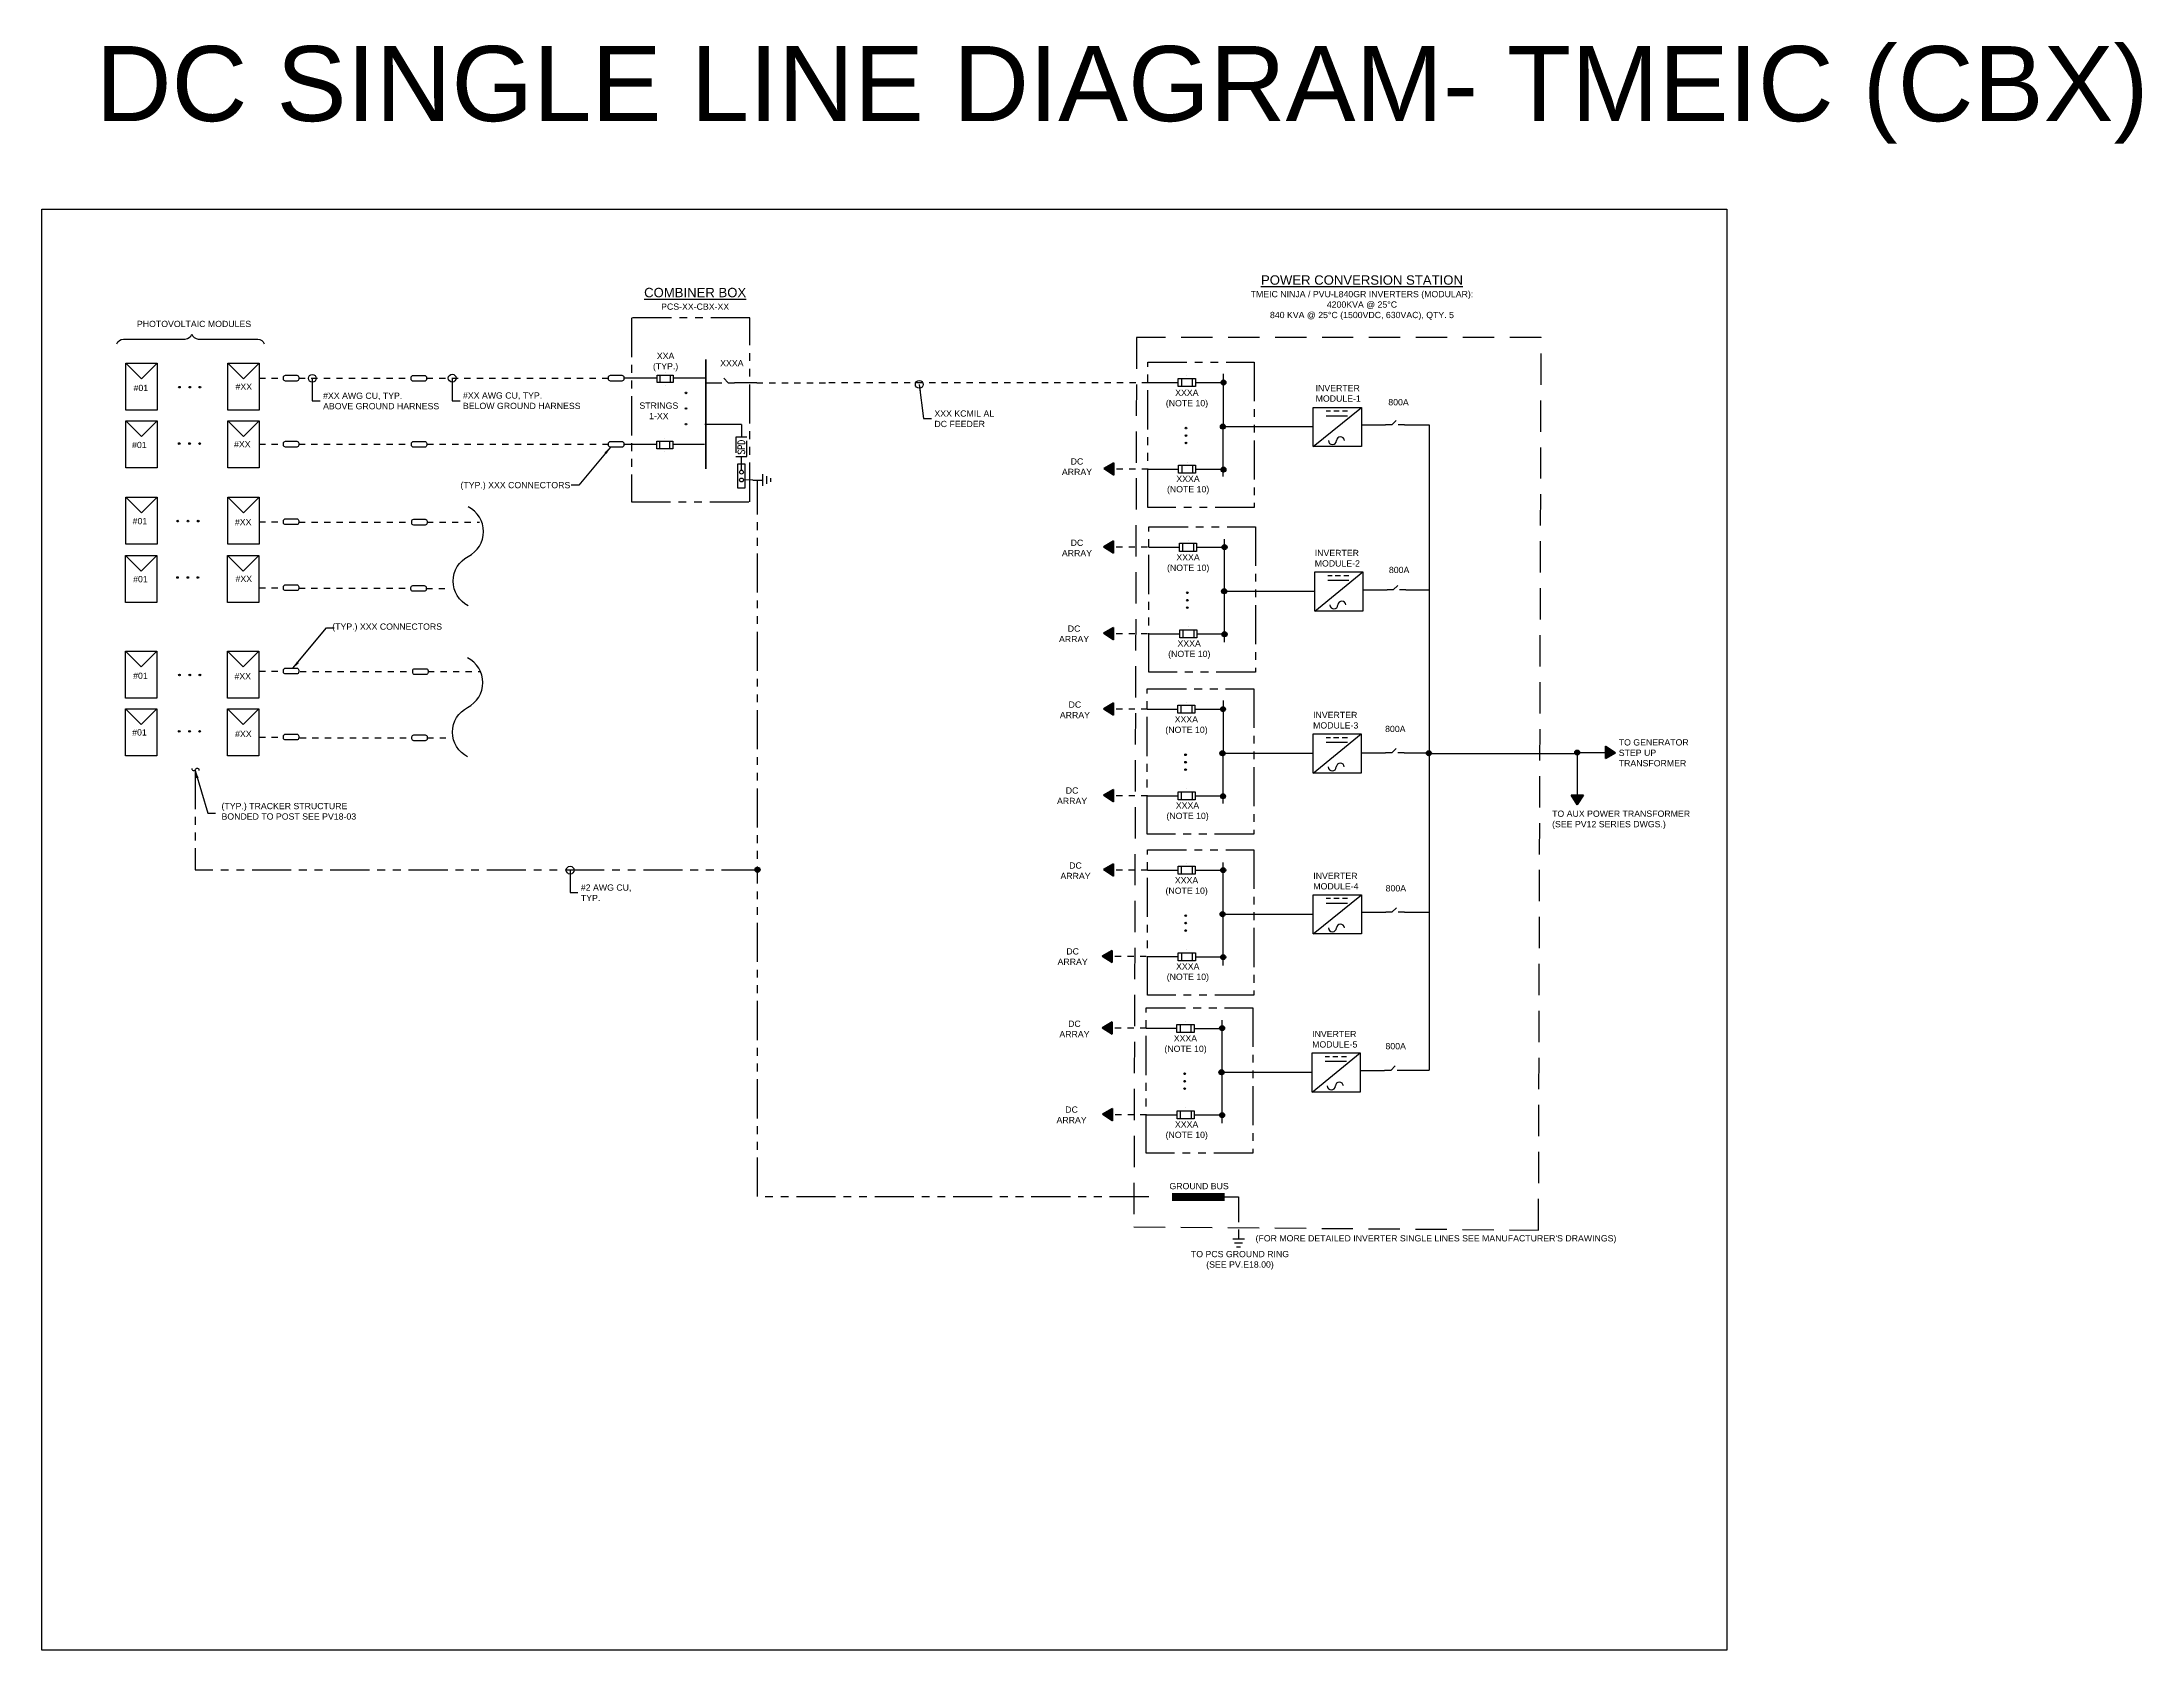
# Model space of a CAD drawing. Header units: feet. Extents: x -18 to 369, y -48 to 98.
# Drawn here: x 291.48 to 325.01, y 0 to 25.68 of the extents above; entities that cross this region are included whole.
import ezdxf

# ---------------------------------------------------------------- set-up
doc = ezdxf.new("R2010")
doc.units = ezdxf.units.FT
doc.header["$MEASUREMENT"] = 0
for name, pattern in [('DASHED', [0.75, 0.5, -0.25]), ('DASHED2', [0.375, 0.25, -0.125]), ('HIDDEN', [0.375, 0.25, -0.125]), ('HIDDEN4', [0.0935, 0.0625, -0.031]), ('PHANTOM2', [1.25, 0.625, -0.125, 0.125, -0.125, 0.125, -0.125])]:
    doc.linetypes.add(name, pattern=pattern)
for name, color, linetype in [('E-1LIN', 4, 'Continuous'), ('E-CABL', 133, 'HIDDEN4'), ('E-ELEC-BRDR', 171, 'DASHED2'), ('E-HARN-COMP', 8, 'Continuous'), ('E-HVMV-EQUP', 91, 'Continuous'), ('E-LV-BUS', 32, 'Continuous'), ('E-LV-EQUP', 211, 'Continuous'), ('E-PROD-COND-06F', 4, 'Continuous'), ('E-TEXT', 7, 'Continuous'), ('G-ANNO-TEXT', 1, 'Continuous')]:
    doc.layers.add(name, color=color, linetype=linetype)
doc.layers.add('G-TABL', color=7, linetype='Continuous', lineweight=40)
doc.layers.add('PV-PCS BOUNDARY', color=224, linetype='DASHED2', lineweight=90)
doc.styles.add('FSLR_Notes', font='Simplex.shx', dxfattribs={"width": 0.8, "height": 0.109375})
doc.styles.add('NEI-A', font='arial.ttf')
doc.styles.add('T10', font='romans.shx', dxfattribs={"height": 0.1})
doc.dimstyles.new('NEI-A', dxfattribs={"dimtxt": 0.1, "dimasz": 0.125, "dimexe": 0.0625, "dimexo": 0.0625, "dimgap": 0.0625, "dimtad": 0, "dimtih": 1, "dimtoh": 1, "dimdec": 4, "dimzin": 3, "dimdsep": 46, "dimlunit": 4, "dimtxsty": 'NEI-A', "dimcen": 0, "dimadec": 0, "dimazin": 0, "dimtfac": 0.75, "dimtdec": 4, "dimtofl": 0, "dimtmove": 0, "dimatfit": 3, "dimfxl": 1, "dimfrac": 1, "dimtolj": 1, "dimtzin": 0, "dimarcsym": 0})

msp = doc.modelspace()

# ---------------------------------------------------------------- texts
at = {"layer": 'Defpoints', "color": 1, "insert": (308.727, 24.055), "char_height": 1.2, "attachment_point": 8, "style": 'NEI-A'}
msp.add_mtext('DC SINGLE LINE DIAGRAM- TMEIC (CBX)', dxfattribs=at)
at = {"layer": 'G-ANNO-TEXT', "char_height": 0.15, "attachment_point": 2, "style": 'NEI-A'}
for s, insert in [('{\\LPOWER CONVERSION STATION\\P\\H0.66667x;\\lTMEIC NINJA / PVU-L840GR \\H1.00001x;INVERTERS (MODULAR):\\P4200KVA \\H1x;@ 25%%DC\\H1x; \\P840 KVA @ 25%%DC (1500VDC, 630VAC), QTY. 5}', (312.557, 21.954)), ('{\\LCOMBINER BOX\\P\\H0.66667x;\\lPCS-XX-CBX-XX}', (301.908, 21.754)), ("{\\H0.66667x;(FOR MORE DETAILED INVERTER SINGLE LINES SEE MANUFACTURER'S DRAWINGS)}", (313.739, 6.625))]:
    msp.add_mtext(s, dxfattribs=dict(at, insert=insert))
at = {"layer": 'G-ANNO-TEXT', "char_height": 0.1, "style": 'NEI-A'}
for s, insert, width, attachment_point in [('\\pxql;PHOTOVOLTAIC MODULES', (294.811, 21.177), 1.81785, 6), ('\\pxqc;XXA (TYP.)', (301.132, 20.569), 0.60786, 4), ('\\A1;XXXA', (302.308, 20.551), 1.3749, 4), ('\\A1;\\pxqc;#01 ', (292.827, 20.155), 0.45816, 4), ('\\A1;#XX ', (294.568, 20.176), 0.45816, 4), ('\\A1;\\pxqc;XXXA\\P\\pq*;{\\A0;(NOTE 10)}', (309.425, 19.981), 0.67126, 4), ('\\A1;INVERTER MODULE-1', (311.817, 20.069), 0.70557, 4), ('#XX AWG CU, TYP.\\PABOVE GROUND HARNESS', (295.966, 19.947), 1.95282, 4), ('#XX AWG CU, TYP.\\PBELOW GROUND HARNESS', (298.2, 19.951), 1.95282, 4), ('\\A1;\\pxqc;STRINGS 1-XX', (301.016, 19.79), 0.62475, 4), ('XXX KCMIL AL\\PDC FEEDER', (305.729, 19.663), 0.97551, 4), ('\\A1;\\pxqc;800A', (312.805, 19.927), 0.67126, 4), ('\\A1;\\pxqc;#01 ', (292.803, 19.244), 0.45816, 4), ('\\A1;\\pxqc;#XX ', (294.447, 19.256), 0.45816, 4), ('\\A1;\\pxqc;DC\\PARRAY ', (307.888, 18.898), 0.23531, 4), ('\\A1;(TYP.) XXX CONNECTORS', (299.914, 18.589), 2.14397, 6), ('\\A1;\\pxqc;XXXA\\P\\pq*;{\\A0;(NOTE 10)}', (309.443, 18.606), 0.67126, 4), ('\\A1;\\pxqc;#01 ', (292.812, 18.028), 0.45816, 4), ('\\A1;\\pxqc;#XX ', (294.461, 18.013), 0.45816, 4), ('\\A1;\\pxqc;DC\\PARRAY ', (307.888, 17.6), 0.23531, 4), ('\\A1;\\pxqc;XXXA\\P\\pq*;{\\A0;(NOTE 10)}', (309.444, 17.352), 0.67126, 4), ('\\A1;INVERTER MODULE-2', (311.803, 17.436), 0.70557, 4), ('\\A1;\\pxqc;#01 ', (292.82, 17.101), 0.45816, 4), ('\\A1;\\pxqc;#XX ', (294.471, 17.107), 0.45816, 4), ('\\A1;\\pxqc;800A', (312.815, 17.248), 0.67126, 4), ('\\A1;(TYP.) XXX CONNECTORS', (297.866, 16.329), 2.14397, 6), ('\\A1;\\pxqc;DC\\PARRAY ', (307.842, 16.229), 0.23531, 4), ('\\A1;\\pxqc;XXXA\\P\\pq*;{\\A0;(NOTE 10)}', (309.462, 15.976), 0.67126, 4), ('\\A1;\\pxqc;#01 ', (292.82, 15.558), 0.45816, 4), ('\\A1;\\pxqc;#XX ', (294.454, 15.552), 0.45816, 4), ('\\A1;\\pxqc;DC\\PARRAY ', (307.855, 15.015), 0.23531, 4), ('\\A1;\\pxqc;XXXA\\P\\pq*;{\\A0;(NOTE 10)}', (309.417, 14.765), 0.67126, 4), ('\\A1;INVERTER MODULE-3', (311.777, 14.849), 0.70557, 4), ('\\A1;\\pxqc;800A', (312.754, 14.709), 0.67126, 4), ('\\A1;\\pxqc;#01 ', (292.805, 14.654), 0.45816, 4), ('\\A1;#XX ', (294.561, 14.63), 0.45816, 4), ('\\pxql;TO GENERATOR STEP UP TRANSFORMER', (317.839, 14.328), 1.18112, 6), ('\\A1;\\pxqc;DC\\PARRAY ', (307.81, 13.643), 0.23531, 4), ('(TYP.) TRACKER STRUCTURE BONDED TO POST SEE PV18-03', (294.344, 13.394), 2.53409, 4), ('\\A1;\\pxqc;XXXA\\P\\pq*;{\\A0;(NOTE 10)}', (309.435, 13.389), 0.67126, 4), ('\\pxql;TO AUX POWER TRANSFORMER (SEE PV12 SERIES DWGS.)', (317.797, 13.258), 2.20346, 6), ('\\A1;\\pxqc;DC\\PARRAY ', (307.865, 12.445), 0.23531, 4), ('\\A1;INVERTER MODULE-4', (311.78, 12.279), 0.70557, 4), ('#2 AWG CU, TYP.', (300.083, 12.093), 0.98039, 4), ('\\A1;\\pxqc;XXXA\\P\\pq*;{\\A0;(NOTE 10)}', (309.42, 12.195), 0.67126, 4), ('\\A1;\\pxqc;800A', (312.763, 12.164), 0.67126, 4), ('\\A1;\\pxqc;DC\\PARRAY ', (307.819, 11.074), 0.23531, 4), ('\\A1;\\pxqc;XXXA\\P\\pq*;{\\A0;(NOTE 10)}', (309.439, 10.819), 0.67126, 4), ('\\A1;\\pxqc;DC\\PARRAY ', (307.848, 9.918), 0.23531, 4), ('\\A1;\\pxqc;XXXA\\P\\pq*;{\\A0;(NOTE 10)}', (309.402, 9.67), 0.67126, 4), ('\\A1;INVERTER MODULE-5', (311.762, 9.754), 0.70557, 4), ('\\A1;\\pxqc;800A', (312.76, 9.643), 0.67126, 4), ('\\A1;\\pxqc;DC\\PARRAY ', (307.802, 8.547), 0.23531, 4), ('\\A1;\\pxqc;XXXA\\P\\pq*;{\\A0;(NOTE 10)}', (309.421, 8.295), 0.67126, 4), ('\\A1;\\pxqc;GROUND BUS', (309.439, 7.408), 1.03381, 4), ('\\A1;\\pxqc;TO PCS GROUND RING \\P(SEE PV.E18.00)', (309.324, 6.225), 2.57086, 4)]:
    msp.add_mtext(s, dxfattribs=dict(at, insert=insert, width=width, attachment_point=attachment_point))
at = {"layer": 'G-TABL', "insert": (302.591, 19.326), "char_height": 0.1094, "attachment_point": 3, "rotation": 90, "style": 'FSLR_Notes'}
msp.add_mtext_dynamic_manual_height_columns('SPD', width=0.02378, gutter_width=0.547, heights=[0], dxfattribs=at)

# ---------------------------------------------------------------- blocks, each defined once
blk = doc.blocks.new('1-LINE - FUSE')
at = {"layer": 'Defpoints', "color": 2}
for p, q in [((-0.114, 0.137), (-0.114, 0.137)), ((0.114, 0.137), (0.114, 0.137))]:
    blk.add_line(p, q, dxfattribs=at)
at = {"layer": 'E-HVMV-EQUP', "color": 0}
for p, q in [((-0.064, 0.223), (0.064, 0.223)), ((-0.064, 0.05), (0.064, 0.05))]:
    blk.add_line(p, q, dxfattribs=at)
blk.add_lwpolyline([(0.064, 0), (-0.064, 0), (-0.064, 0.273), (0.064, 0.273)], close=True, dxfattribs=at)
blk = doc.blocks.new('03')
at = {"linetype": 'Continuous'}
h = blk.add_hatch(color=256, dxfattribs=at)
h.dxf.hatch_style = 1
h.paths.add_polyline_path([(-0.04, 0, 1), (0.04, 0, 1)])
blk.add_circle((0, 0), 0.04, dxfattribs=at)
blk = doc.blocks.new('E-005')
blk.add_line((-0.384, 0), (0.384, 0.625))
blk.add_lwpolyline([(0.384, 0), (-0.384, 0), (-0.384, 0.625), (0.384, 0.625)], close=True)
at = {"layer": 'E-TEXT'}
for p, q in [((-0.108, 0.564), (-0.177, 0.564)), ((0.163, 0.488), (-0.177, 0.488)), ((0.028, 0.564), (-0.056, 0.564)), ((0.163, 0.564), (0.082, 0.564))]:
    blk.add_line(p, q, dxfattribs=at)
for centre, start, end in [((-0.078, 0.098), 180, 0), ((0.05, 0.093), 4.1036, 175.8964)]:
    blk.add_arc(centre, 0.0642, start, end, dxfattribs=at)
blk = doc.blocks.new('E-015')
for p, q in [((0, 0), (0, -0.15625)), ((-0.09375, -0.15625), (0.09375, -0.15625)), ((-0.0625, -0.21875), (0.0625, -0.21875)), ((-0.03125, -0.28125), (0.03125, -0.28125))]:
    blk.add_line(p, q)
blk = doc.blocks.new('*U34')
at = {"layer": 'Defpoints', "color": 2}
for p, q in [((-0.137, 0.114), (-0.137, 0.114)), ((-0.137, -0.114), (-0.137, -0.114))]:
    blk.add_line(p, q, dxfattribs=at)
at = {"layer": 'E-HVMV-EQUP', "color": 0}
for p, q in [((-0.223, -0.064), (-0.223, 0.064)), ((-0.05, -0.064), (-0.05, 0.064))]:
    blk.add_line(p, q, dxfattribs=at)
blk.add_lwpolyline([(0, 0.064), (0, -0.064), (-0.273, -0.064), (-0.273, 0.064)], close=True, dxfattribs=at)
blk = doc.blocks.new('end break')
for centre, major_axis in [((0.016, 0.06), (-0.0162, -0.0604)), ((-0.016, -0.06), (0.0162, 0.0604))]:
    blk.add_ellipse(centre, major_axis=major_axis, ratio=0.75, start_param=3.141593, end_param=6.283185)
blk = doc.blocks.new('3-LINE - CONTINUATION SYMBOL')
at = {"layer": 'E-HVMV-EQUP', "color": 0}
blk.add_lwpolyline([(-0.1082, 0, -0.611301), (0, 0, 0.611301), (0.1082, 0)], format="xyb", dxfattribs=at)
blk = doc.blocks.new('ARROW')
h = blk.add_hatch()
h.set_pattern_fill('ANSI31', color=256)
h.paths.add_polyline_path([(0, 0), (-0.074, -0.114), (0.066, -0.114)])
h = blk.add_hatch(color=256)
h.dxf.hatch_style = 1
h.paths.add_polyline_path([(0, 0), (-0.074, -0.114), (0.066, -0.114)])
blk.add_lwpolyline([(0, 0), (-0.074, -0.114), (0.066, -0.114), (0, 0)], close=True)
blk = doc.blocks.new('1LIN-DISCONNECT')
at = {"color": 4, "linetype": 'Continuous'}
for points in [[(0, 0), (0, -0.1)], [(0.071, -0.129), (0, -0.2), (0, -0.3)]]:
    blk.add_lwpolyline(points, dxfattribs=at)

# ---------------------------------------------------------------- hatches: boundary and pattern name
at = {"layer": 'E-PROD-COND-06F'}
for points in [[(293.659, 20.168, -1), (293.685, 20.168, -1)], [(293.824, 20.168, -1), (293.85, 20.168, -1)], [(293.985, 20.168, -1), (294.012, 20.168, -1)], [(301.761, 20.09, 1), (301.761, 20.064, 1)], [(301.761, 19.84, 1), (301.761, 19.814, 1)], [(301.761, 19.59, 1), (301.761, 19.564, 1)], [(309.748, 19.501, -1), (309.748, 19.527, -1)], [(293.656, 19.267, -1), (293.682, 19.267, -1)], [(293.821, 19.267, -1), (293.847, 19.267, -1)], [(293.982, 19.267, -1), (294.008, 19.267, -1)], [(309.748, 19.382, -1), (309.748, 19.408, -1)], [(309.748, 19.263, -1), (309.748, 19.29, -1)], [(293.631, 18.029, -1), (293.658, 18.029, -1)], [(293.796, 18.029, -1), (293.823, 18.029, -1)], [(293.958, 18.029, -1), (293.984, 18.029, -1)], [(293.628, 17.128, -1), (293.654, 17.128, -1)], [(293.793, 17.128, -1), (293.819, 17.128, -1)], [(293.954, 17.128, -1), (293.981, 17.128, -1)], [(309.767, 16.871, -1), (309.767, 16.897, -1)], [(309.767, 16.752, -1), (309.767, 16.778, -1)], [(309.767, 16.634, -1), (309.767, 16.66, -1)], [(293.659, 15.572, -1), (293.685, 15.572, -1)], [(293.824, 15.572, -1), (293.85, 15.572, -1)], [(293.985, 15.572, -1), (294.012, 15.572, -1)], [(293.656, 14.671, -1), (293.682, 14.671, -1)], [(293.821, 14.671, -1), (293.847, 14.671, -1)], [(293.982, 14.671, -1), (294.008, 14.671, -1)], [(309.74, 14.284, -1), (309.74, 14.31, -1)], [(309.74, 14.165, -1), (309.74, 14.191, -1)], [(309.74, 14.046, -1), (309.74, 14.073, -1)], [(309.743, 11.714, -1), (309.743, 11.74, -1)], [(309.743, 11.595, -1), (309.743, 11.622, -1)], [(309.743, 11.477, -1), (309.743, 11.503, -1)], [(309.725, 9.189, -1), (309.725, 9.215, -1)], [(309.725, 9.07, -1), (309.725, 9.097, -1)], [(309.725, 8.952, -1), (309.725, 8.978, -1)]]:
    msp.add_hatch(color=7, dxfattribs=at).paths.add_polyline_path(points)

# ---------------------------------------------------------------- linework, layer by layer
for points in [[(291.477, 23.011), (318.386, 23.011), (318.386, 0), (291.477, 0)], [(302.708, 18.562), (302.708, 18.937), (302.583, 18.937), (302.583, 18.562)]]:
    msp.add_lwpolyline(points, close=True)
for centre in [(302.648, 18.811), (302.648, 18.686)]:
    msp.add_circle(centre, 0.0312)
at = {"layer": 'E-1LIN', "linetype": 'HIDDEN'}
msp.add_lwpolyline([(302.558, 19.37), (302.558, 19.059), (302.734, 19.059), (302.734, 19.37)], close=True, dxfattribs=at)
at = {"layer": 'E-1LIN', "linetype": 'HIDDEN', "flags": 128}
for points in [[(302.646, 18.843), (302.646, 19.059)], [(302.828, 18.685), (302.679, 18.686)]]:
    msp.add_lwpolyline(points, dxfattribs=at)
at = {"layer": 'E-CABL'}
msp.add_line((302.891, 20.239), (304.044, 20.239), dxfattribs=at)
at = {"layer": 'E-CABL', "flags": 128}
for points in [[(294.944, 20.311), (295.333, 20.311)], [(295.578, 20.311), (297.373, 20.311)], [(297.621, 20.311), (300.524, 20.311)], [(304.044, 20.242), (309.136, 20.242)], [(294.944, 19.257), (295.333, 19.257)], [(295.578, 19.257), (297.377, 19.257)], [(297.627, 19.256), (300.524, 19.255)], [(309.139, 18.86), (308.566, 18.86)], [(294.944, 18.019), (295.333, 18.019)], [(295.582, 18.014), (297.381, 18.014)], [(297.626, 18.012), (298.465, 18.012)], [(309.132, 17.612), (308.558, 17.612)], [(294.944, 16.965), (295.333, 16.965)], [(295.578, 16.956), (297.368, 16.956)], [(297.613, 16.954), (298.002, 16.954)], [(309.132, 16.23), (308.558, 16.23)], [(294.944, 15.634), (295.333, 15.634)], [(295.598, 15.628), (297.397, 15.628)], [(297.642, 15.626), (298.48, 15.626)], [(309.132, 15.025), (308.558, 15.025)], [(294.944, 14.58), (295.333, 14.58)], [(295.594, 14.569), (297.384, 14.569)], [(297.629, 14.567), (298.018, 14.567)], [(309.132, 13.643), (308.558, 13.643)], [(309.131, 12.455), (308.557, 12.455)], [(309.113, 11.073), (308.539, 11.073)], [(309.113, 9.93), (308.539, 9.93)], [(309.117, 8.548), (308.543, 8.548)]]:
    msp.add_lwpolyline(points, dxfattribs=at)
at = {"layer": 'E-ELEC-BRDR', "linetype": 'DASHED'}
msp.add_lwpolyline([(315.377, 6.707), (315.419, 20.962), (308.957, 20.962), (308.914, 6.757)], close=True, dxfattribs=at)
at = {"layer": 'E-HARN-COMP'}
for points in [[(295.366, 20.357), (295.546, 20.357, -0.414214), (295.578, 20.325), (295.578, 20.297, -0.414214), (295.546, 20.265), (295.366, 20.265, -0.414214), (295.333, 20.297), (295.333, 20.325, -0.414214)], [(297.405, 20.355), (297.586, 20.355, -0.414214), (297.618, 20.323), (297.618, 20.295, -0.414214), (297.586, 20.262), (297.405, 20.262, -0.414214), (297.373, 20.295), (297.373, 20.323, -0.414214)], [(300.556, 20.357), (300.737, 20.357, -0.414214), (300.769, 20.325), (300.769, 20.297, -0.414214), (300.737, 20.265), (300.556, 20.265, -0.414214), (300.524, 20.297), (300.524, 20.325, -0.414214)], [(295.366, 19.303), (295.546, 19.303, -0.414214), (295.578, 19.271), (295.578, 19.243, -0.414214), (295.546, 19.211), (295.366, 19.211, -0.414214), (295.333, 19.243), (295.333, 19.271, -0.414214)], [(297.41, 19.301), (297.59, 19.301, -0.414214), (297.622, 19.269), (297.622, 19.241, -0.414214), (297.59, 19.209), (297.41, 19.209, -0.414214), (297.377, 19.241), (297.377, 19.269, -0.414214)], [(300.556, 19.301), (300.737, 19.301, -0.414214), (300.769, 19.269), (300.769, 19.241, -0.414214), (300.737, 19.209), (300.556, 19.209, -0.414214), (300.524, 19.241), (300.524, 19.269, -0.414214)], [(295.366, 18.065), (295.546, 18.065, -0.414214), (295.578, 18.033), (295.578, 18.005, -0.414214), (295.546, 17.973), (295.366, 17.973, -0.414214), (295.333, 18.005), (295.333, 18.033, -0.414214)], [(297.413, 18.058), (297.594, 18.058, -0.414214), (297.626, 18.026), (297.626, 17.998, -0.414214), (297.594, 17.966), (297.413, 17.966, -0.414214), (297.381, 17.998), (297.381, 18.026, -0.414214)], [(295.366, 17.011), (295.546, 17.011, -0.414214), (295.578, 16.979), (295.578, 16.951, -0.414214), (295.546, 16.919), (295.366, 16.919, -0.414214), (295.333, 16.951), (295.333, 16.979, -0.414214)], [(297.4, 17), (297.581, 17, -0.414214), (297.613, 16.968), (297.613, 16.94, -0.414214), (297.581, 16.908), (297.4, 16.908, -0.414214), (297.368, 16.94), (297.368, 16.968, -0.414214)], [(295.366, 15.68), (295.546, 15.68, -0.414214), (295.578, 15.648), (295.578, 15.62, -0.414214), (295.546, 15.588), (295.366, 15.588, -0.414214), (295.333, 15.62), (295.333, 15.648, -0.414214)], [(297.429, 15.672), (297.609, 15.672, -0.414214), (297.642, 15.64), (297.642, 15.612, -0.414214), (297.609, 15.579), (297.429, 15.579, -0.414214), (297.397, 15.612), (297.397, 15.64, -0.414214)], [(295.366, 14.626), (295.546, 14.626, -0.414214), (295.578, 14.594), (295.578, 14.566, -0.414214), (295.546, 14.534), (295.366, 14.534, -0.414214), (295.333, 14.566), (295.333, 14.594, -0.414214)], [(297.416, 14.614), (297.597, 14.614, -0.414214), (297.629, 14.581), (297.629, 14.553, -0.414214), (297.597, 14.521), (297.416, 14.521, -0.414214), (297.384, 14.553), (297.384, 14.581, -0.414214)]]:
    msp.add_lwpolyline(points, format="xyb", close=True, dxfattribs=at)
at = {"layer": 'E-LV-BUS', "flags": 128}
for points in [[(309.136, 20.242), (309.624, 20.242)], [(309.897, 20.24), (310.345, 20.24)], [(310.339, 20.382), (310.337, 18.739)], [(310.385, 19.538), (311.78, 19.538)], [(312.548, 19.564), (312.935, 19.564)], [(313.235, 19.564), (313.629, 19.564)], [(313.629, 19.564), (313.629, 16.921)], [(309.139, 18.86), (309.628, 18.86)], [(309.901, 18.857), (310.349, 18.857)], [(309.154, 17.612), (309.643, 17.612)], [(309.916, 17.61), (310.364, 17.61)], [(310.359, 17.739), (310.357, 16.097)], [(310.404, 16.908), (311.799, 16.908)], [(312.57, 16.931), (312.958, 16.931)], [(313.258, 16.931), (313.629, 16.931)], [(313.629, 16.921), (313.63, 9.258)], [(309.158, 16.23), (309.647, 16.23)], [(309.92, 16.227), (310.368, 16.227)], [(310.338, 15.162), (310.336, 13.52)], [(309.128, 15.025), (309.616, 15.025)], [(309.89, 15.023), (310.338, 15.023)], [(310.378, 14.321), (311.772, 14.321)], [(312.545, 14.328), (312.932, 14.328)], [(313.233, 14.328), (313.628, 14.328)], [(313.629, 14.319), (316.019, 14.319)], [(315.995, 14.333), (315.995, 13.56)], [(315.995, 14.333), (316.484, 14.333)], [(309.132, 13.643), (309.62, 13.643)], [(309.893, 13.64), (310.342, 13.64)], [(309.131, 12.455), (309.62, 12.455)], [(309.893, 12.453), (310.341, 12.453)], [(310.335, 12.576), (310.333, 10.934)], [(310.381, 11.751), (311.775, 11.751)], [(312.548, 11.782), (312.936, 11.782)], [(313.236, 11.782), (313.629, 11.782)], [(309.135, 11.073), (309.624, 11.073)], [(309.897, 11.071), (310.345, 11.071)], [(309.113, 9.93), (309.602, 9.93)], [(309.875, 9.928), (310.323, 9.928)], [(310.318, 10.058), (310.317, 8.415)], [(310.363, 9.227), (311.757, 9.227)], [(312.53, 9.257), (312.918, 9.257)], [(313.216, 9.258), (313.63, 9.258)], [(309.117, 8.548), (309.606, 8.548)], [(309.879, 8.546), (310.327, 8.546)]]:
    msp.add_lwpolyline(points, dxfattribs=at)
at = {"layer": 'E-LV-EQUP', "flags": 128}
for points in [[(292.814, 20.551), (293.064, 20.301), (293.314, 20.551), (293.314, 19.801), (292.814, 19.801), (292.814, 20.551), (293.314, 20.551)], [(294.444, 20.551), (294.694, 20.301), (294.944, 20.551), (294.944, 19.801), (294.444, 19.801), (294.444, 20.551), (294.944, 20.551)], [(292.814, 19.632), (293.064, 19.382), (293.314, 19.632), (293.314, 18.882), (292.814, 18.882), (292.814, 19.632), (293.314, 19.632)], [(294.444, 19.632), (294.694, 19.382), (294.944, 19.632), (294.944, 18.882), (294.444, 18.882), (294.444, 19.632), (294.944, 19.632)], [(292.814, 18.409), (293.064, 18.159), (293.314, 18.409), (293.314, 17.659), (292.814, 17.659), (292.814, 18.409), (293.314, 18.409)], [(294.444, 18.409), (294.694, 18.159), (294.944, 18.409), (294.944, 17.659), (294.444, 17.659), (294.444, 18.409), (294.944, 18.409)], [(292.81, 17.477), (293.06, 17.227), (293.31, 17.477), (293.31, 16.727), (292.81, 16.727), (292.81, 17.477), (293.31, 17.477)], [(294.44, 17.477), (294.69, 17.227), (294.94, 17.477), (294.94, 16.727), (294.44, 16.727), (294.44, 17.477), (294.94, 17.477)], [(292.81, 15.951), (293.06, 15.701), (293.31, 15.951), (293.31, 15.201), (292.81, 15.201), (292.81, 15.951), (293.31, 15.951)], [(294.44, 15.951), (294.69, 15.701), (294.94, 15.951), (294.94, 15.201), (294.44, 15.201), (294.44, 15.951), (294.94, 15.951)], [(292.81, 15.032), (293.06, 14.782), (293.31, 15.032), (293.31, 14.282), (292.81, 14.282), (292.81, 15.032), (293.31, 15.032)], [(294.44, 15.032), (294.69, 14.782), (294.94, 15.032), (294.94, 14.282), (294.44, 14.282), (294.44, 15.032), (294.94, 15.032)]]:
    msp.add_lwpolyline(points, dxfattribs=at)
at = {"layer": 'E-LV-EQUP', "linetype": 'PHANTOM2', "flags": 128}
for points in [[(293.924, 14.054), (293.924, 12.461), (302.906, 12.461), (302.906, 18.685), (302.906, 18.685)], [(309.151, 7.235), (302.906, 7.235), (302.906, 12.461)], [(310.362, 7.235), (310.586, 7.235), (310.586, 6.716)]]:
    msp.add_lwpolyline(points, dxfattribs=at)
at = {"layer": 'E-PROD-COND-06F'}
for p, q in [((301.302, 20.311), (300.769, 20.311)), ((302.066, 20.311), (301.562, 20.311)), ((302.079, 20.239), (302.235, 20.239)), ((302.891, 20.239), (302.534, 20.239)), ((302.646, 19.57), (302.065, 19.57)), ((302.646, 19.571), (302.646, 19.37)), ((301.296, 19.252), (300.769, 19.252)), ((302.06, 19.252), (301.556, 19.252))]:
    msp.add_line(p, q, dxfattribs=at)
at = {"layer": 'E-PROD-COND-06F', "color": 8, "linetype": 'PHANTOM2'}
for points in [[(300.891, 21.273), (300.891, 18.338), (302.781, 18.338), (302.781, 21.273)], [(309.136, 20.568), (310.836, 20.568), (310.836, 18.244), (309.136, 18.244)], [(309.154, 17.938), (310.855, 17.938), (310.855, 15.614), (309.154, 15.614)], [(309.128, 15.351), (310.828, 15.351), (310.828, 13.027), (309.128, 13.027)], [(309.131, 12.781), (310.832, 12.781), (310.832, 10.457), (309.131, 10.457)], [(309.113, 10.256), (310.814, 10.256), (310.814, 7.932), (309.113, 7.932)]]:
    msp.add_lwpolyline(points, close=True, dxfattribs=at)
at = {"layer": 'E-PROD-COND-06F'}
for points, const_width in [([(302.079, 18.86), (302.079, 20.614)], 0.03), ([(309.524, 7.235), (310.362, 7.235)], 0.13)]:
    msp.add_lwpolyline(points, dxfattribs=dict(at, const_width=const_width))
at = {"layer": 'E-PROD-COND-06F', "color": 7}
for centre in [(293.672, 20.168), (293.837, 20.168), (293.998, 20.168), (301.761, 20.077), (301.761, 19.827), (301.761, 19.577), (309.748, 19.514), (293.669, 19.267), (293.834, 19.267), (293.995, 19.267), (309.748, 19.395), (309.748, 19.277), (293.645, 18.029), (293.81, 18.029), (293.971, 18.029), (293.641, 17.128), (293.806, 17.128), (293.967, 17.128), (309.767, 16.884), (309.767, 16.765), (309.767, 16.647), (293.672, 15.572), (293.837, 15.572), (293.998, 15.572), (293.669, 14.671), (293.834, 14.671), (293.995, 14.671), (309.74, 14.297), (309.74, 14.178), (309.74, 14.06), (309.743, 11.727), (309.743, 11.609), (309.743, 11.49), (309.725, 9.202), (309.725, 9.084), (309.725, 8.965)]:
    msp.add_circle(centre, 0.0131, dxfattribs=at)
at = {"layer": 'G-ANNO-TEXT', "flags": 128}
msp.add_lwpolyline([(292.674, 20.86, -0.298343), (292.777, 20.936), (293.766, 20.936, 0.298343), (293.869, 21.012, 0.298343), (293.971, 20.936), (294.924, 20.936, -0.298343), (295.027, 20.86)], format="xyb", dxfattribs=at)

# ---------------------------------------------------------------- block references
at = {"xscale": 7.308600585754728, "yscale": 7.308600585754728, "zscale": 7.308600585754728, "rotation": 89.99999999999997}
for p in [(298.285, 17.466), (298.275, 15.054)]:
    msp.add_blockref('3-LINE - CONTINUATION SYMBOL', p, dxfattribs=at)
at = {"layer": 'E-1LIN', "rotation": 90}
msp.add_blockref('1LIN-DISCONNECT', (302.235, 20.239), dxfattribs=at)
at = {"layer": 'E-1LIN'}
for p in [(312.164, 19.218), (312.187, 16.593), (312.161, 14.006), (312.164, 11.436), (312.146, 8.911)]:
    msp.add_blockref('E-005', p, dxfattribs=at)
at = {"layer": 'E-1LIN', "xscale": -1}
for name, p, rotation in [('1LIN-DISCONNECT', (313.235, 19.564), 270), ('E-015', (302.828, 18.685), 90), ('1LIN-DISCONNECT', (313.258, 16.931), 270), ('1LIN-DISCONNECT', (313.232, 14.328), 270), ('1LIN-DISCONNECT', (313.236, 11.782), 270), ('1LIN-DISCONNECT', (313.218, 9.257), 270)]:
    msp.add_blockref(name, p, dxfattribs=dict(at, rotation=rotation))
msp.add_blockref('E-015', (310.586, 6.716), dxfattribs=at)
at = {"layer": 'E-HVMV-EQUP', "xscale": 0.9394612112319507, "yscale": 0.9394612112319507, "zscale": 0.9394612112319507}
for p in [(301.559, 20.302), (301.552, 19.244)]:
    msp.add_blockref('*U34', p, dxfattribs=at)
at = {"layer": 'E-HVMV-EQUP', "zscale": 2, "rotation": 270}
for p in [(310.345, 20.242), (310.336, 19.538), (310.345, 18.852), (310.364, 17.612), (310.355, 16.908), (310.364, 16.222), (310.338, 15.025), (310.328, 14.321), (313.626, 14.322), (315.995, 14.333), (310.338, 13.635), (302.904, 12.461), (310.341, 12.455), (310.331, 11.751), (310.341, 11.065), (310.323, 9.93), (310.313, 9.227), (310.323, 8.541)]:
    msp.add_blockref('03', p, dxfattribs=at)
at = {"layer": 'E-LV-EQUP', "rotation": 270}
for p in [(309.624, 20.24), (309.628, 18.857), (309.643, 17.61), (309.647, 16.227), (309.616, 15.023), (309.62, 13.64), (309.62, 12.453), (309.624, 11.071), (309.602, 9.928), (309.606, 8.546)]:
    msp.add_blockref('1-LINE - FUSE', p, dxfattribs=at)
at = {"layer": 'E-LV-EQUP', "xscale": 0.5000000033, "yscale": 0.5000000033, "zscale": 0.5000000033, "rotation": 90}
msp.add_blockref('end break', (293.929, 14.063), dxfattribs=at)
at = {"layer": 'PV-PCS BOUNDARY', "xscale": 1.39854621569094, "yscale": 1.39854621569094, "zscale": 1.39854621569094}
for p, rotation in [((308.436, 18.867), 89.99999999999999), ((308.428, 17.62), 89.99999999999999), ((308.428, 16.238), 89.99999999999999), ((308.428, 15.033), 89.99999999999999), ((316.604, 14.329), 270), ((308.428, 13.65), 89.99999999999999), ((315.992, 13.495), 180), ((308.428, 12.463), 89.99999999999999), ((308.41, 11.081), 89.99999999999999), ((308.41, 9.938), 89.99999999999999), ((308.414, 8.556), 89.99999999999999)]:
    msp.add_blockref('ARROW', p, dxfattribs=dict(at, rotation=rotation))

msp.set_redraw_order([(e.dxf.handle, doc.entitydb.next_handle()) for e in msp.query("TEXT MTEXT ATTDEF DIMENSION ARC_DIMENSION")])  # texts and dimensions are drawn at this point

# ---------------------------------------------------------------- leaders
at = {"layer": 'G-ANNO-TEXT', "annotation_type": 0, "has_hookline": 1}
for points, override, hookline_direction, text_width in [([(295.794, 20.309), (295.794, 19.949), (295.919, 19.949)], {"dimgap": 0.046875, "dimtad": 0, "dimtxsty": 'T10', "dimldrblk": 'DotBlank'}, 0, 1.848), ([(298.028, 20.312), (298.028, 19.952), (298.153, 19.952)], {"dimgap": 0.046875, "dimtad": 0, "dimtxsty": 'T10', "dimldrblk": 'DotBlank'}, 0, 1.861), ([(305.487, 20.213), (305.557, 19.665), (305.682, 19.665)], {"dimgap": 0.046875, "dimtad": 0, "dimtxsty": 'T10', "dimldrblk": 'DotBlank'}, 0, 0.949), ([(300.556, 19.209), (300.053, 18.605), (299.928, 18.605)], {"dimgap": 0.046875, "dimtad": 0}, 1, 1.738), ([(295.485, 15.678), (296.019, 16.324), (296.144, 16.324)], {"dimgap": 0.046875, "dimtad": 0}, 0, 1.738), ([(293.924, 14.047), (294.125, 13.364), (294.25, 13.364)], {"dimgap": 0.046875, "dimtad": 0, "dimtxsty": 'T10'}, 0, 2.134), ([(299.912, 12.455), (299.912, 12.095), (300.037, 12.095)], {"dimgap": 0.046875, "dimtad": 0, "dimtxsty": 'T10', "dimldrblk": 'DotBlank'}, 0, 0.793)]:
    msp.add_leader(points, dimstyle='NEI-A', override=override, dxfattribs=dict(at, hookline_direction=hookline_direction, text_width=text_width))

doc.saveas('drawing.dxf')
